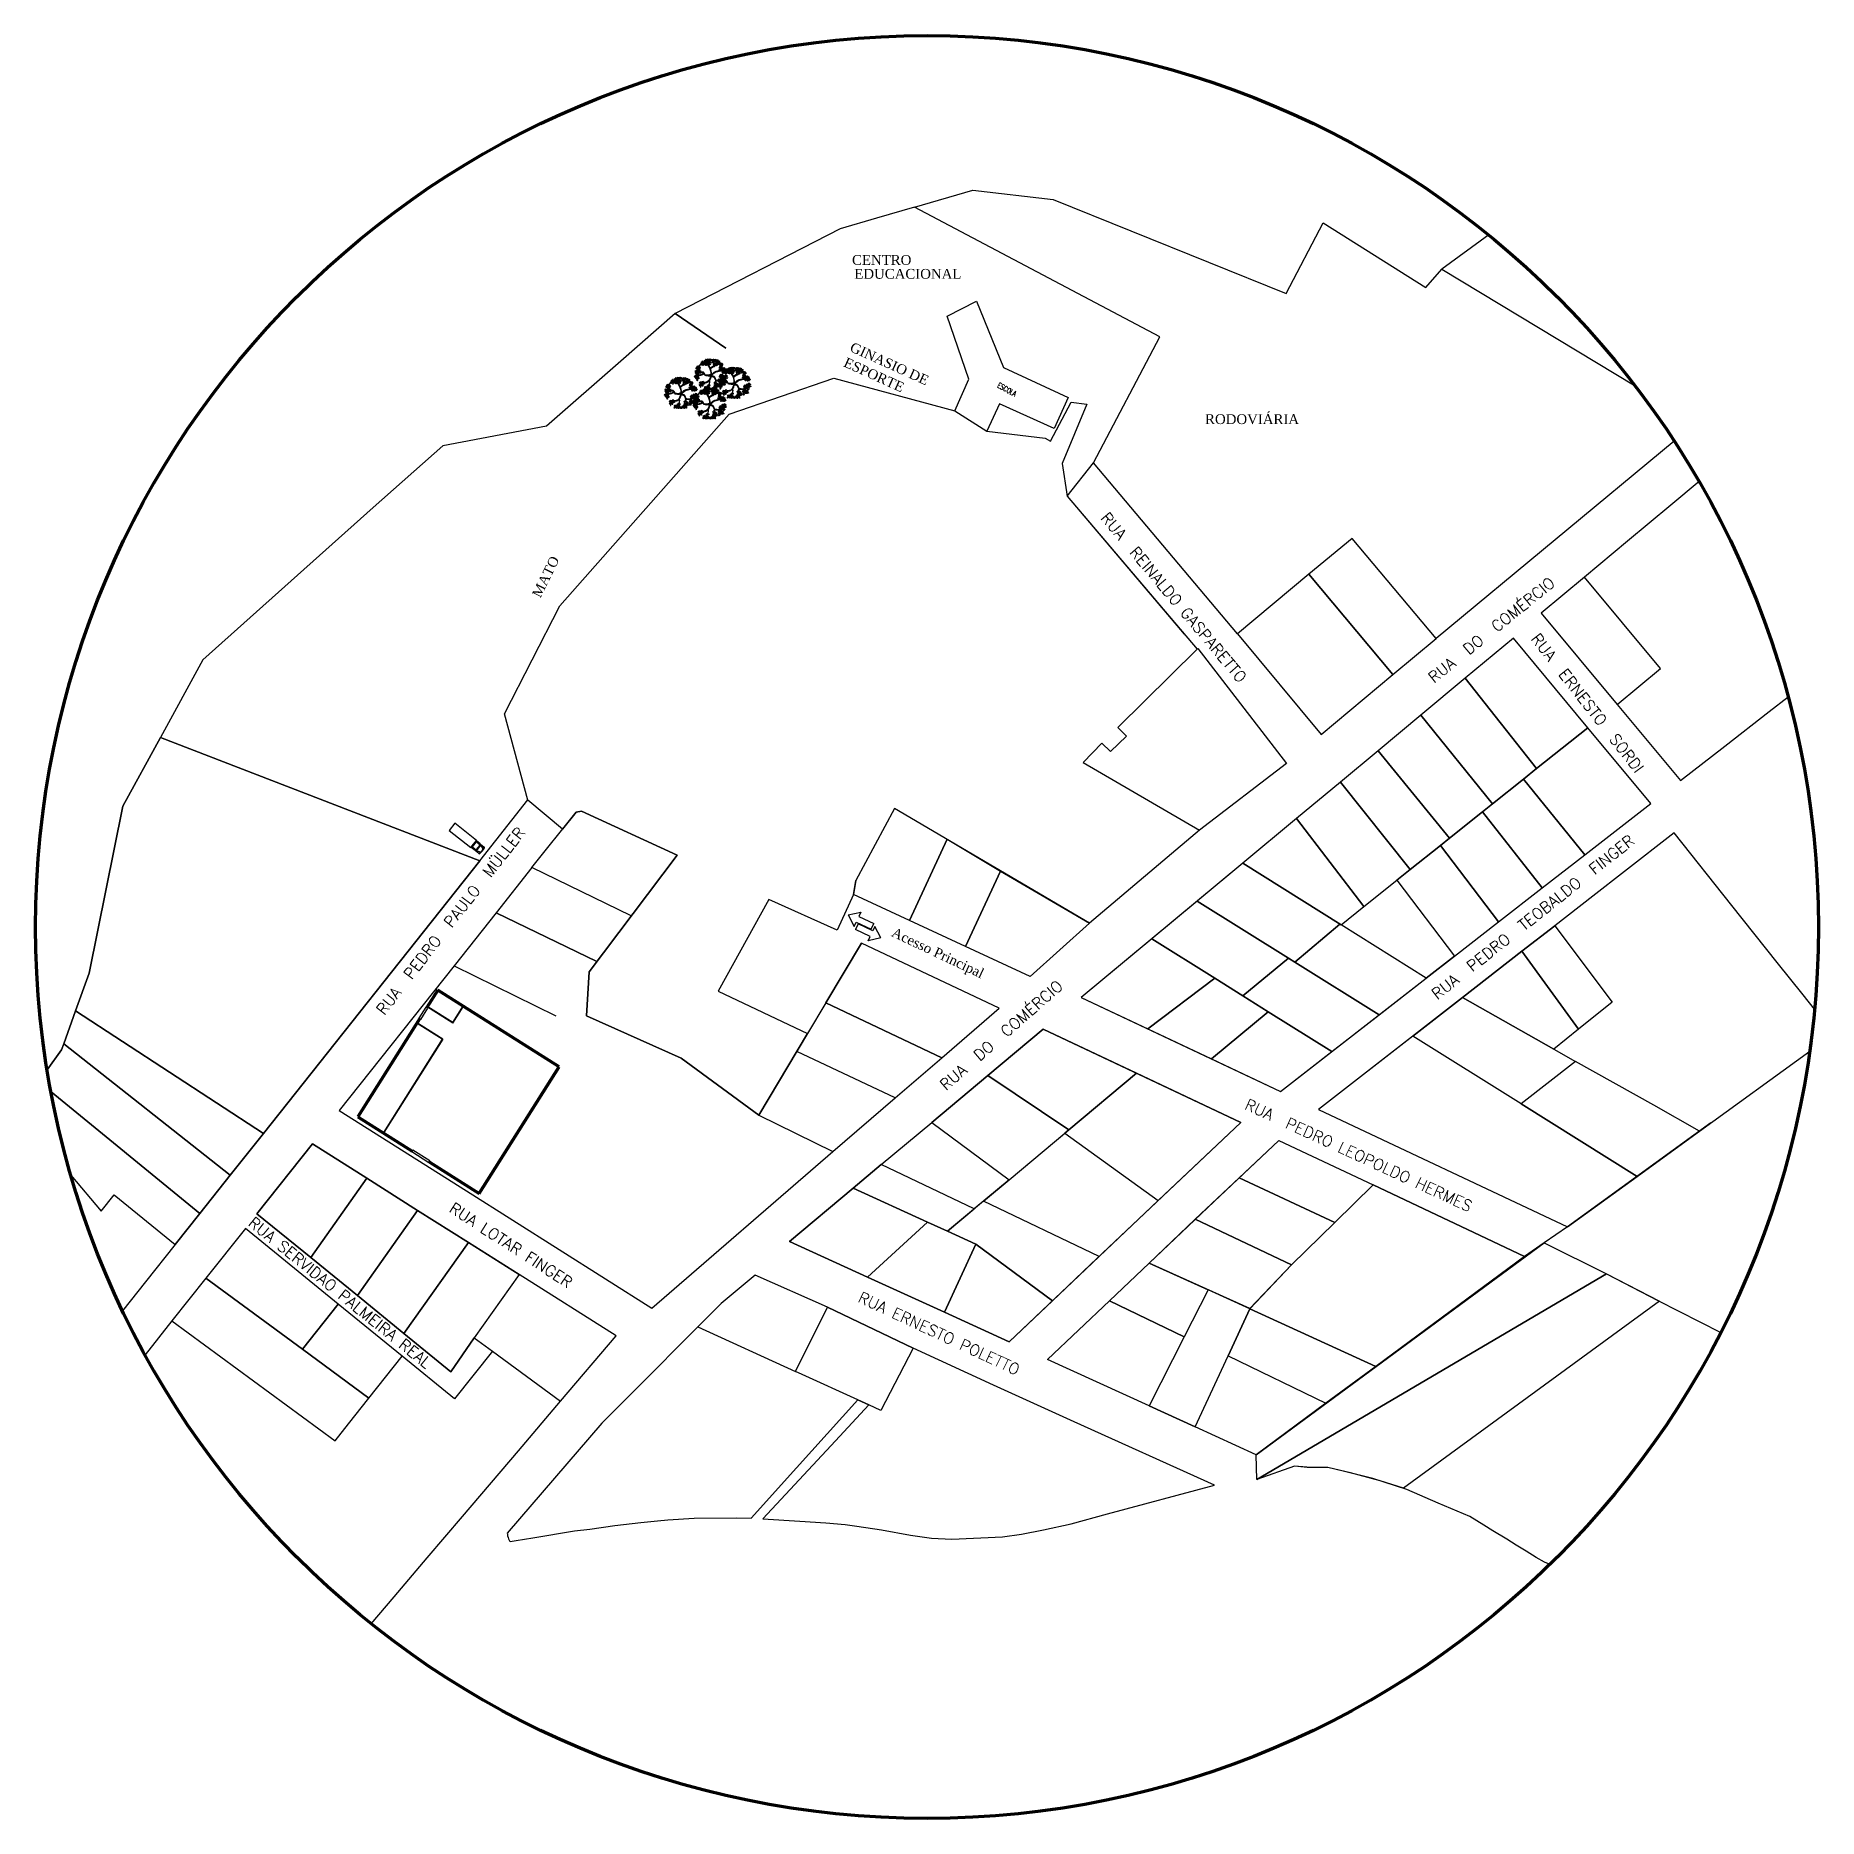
# Model space of a CAD drawing. Header units: metres. Extents: x 2113 to 5678, y -2764 to 956.
# Drawn here: x 5117.8 to 5593.8, y -1769.8 to -1293.9 of the extents above; entities that cross this region are included whole.
import ezdxf
from ezdxf.enums import TextEntityAlignment as Align

# ---------------------------------------------------------------- set-up
doc = ezdxf.new("R2010")
doc.units = ezdxf.units.M
doc.header["$MEASUREMENT"] = 0
doc.linetypes.add('CONTINUO', pattern=[0])
for name, color, linetype in [('ATUALIZADO', 4, 'Continuous'), ('CADASTRO', 114, 'CONTINUO'), ('Layout', 3, 'Continuous'), ('Layout-int', 7, 'Continuous'), ('PAREDE', 7, 'Continuous'), ('TELHADO', 6, 'Continuous'), ('TextoÁreas', 7, 'Continuous'), ('TXT_LOGRADOUROS_2000', 7, 'Continuous'), ('TXT_QUADRAFISCAL_5000', 7, 'Continuous')]:
    doc.layers.add(name, color=color, linetype=linetype)
doc.styles.add('ROMANS', font='romans.shx')
doc.styles.add('SIMPLEX', font='simplex', dxfattribs={"height": 0.2})
doc.styles.add('TimesNewRoman', font='times.ttf')

msp = doc.modelspace()

# ---------------------------------------------------------------- texts
at = {"layer": 'CADASTRO', "color": 0, "style": 'SIMPLEX', "width": 0.705687}
msp.add_text('ESCOLA', height=1.4126, rotation=331.50997, dxfattribs=at).set_placement((5374.423, -1387.686), (5379.221, -1390.29), align=Align.FIT)
at = {"layer": 'PAREDE', "style": 'ROMANS'}
for s, rotation, p in [('RUA  REINALDO GASPARETTO', 310, (5401.976, -1422.733)), ('RUA  REINALDO GASPARETTO', 310, (5401.976, -1422.733)), ('RUA  DO  COMÉRCIO', 41.28067, (5360.871, -1575.698)), ('RUA  DO  COMÉRCIO', 41.28067, (5360.871, -1575.698))]:
    msp.add_text(s, height=3, rotation=rotation, dxfattribs=at).set_placement(p)
at = {"layer": 'TextoÁreas', "style": 'TimesNewRoman'}
for s, height, p in [('CENTRO', 2.6219, (5335.785, -1355.089)), ('EDUCACIONAL', 2.62191, (5336.391, -1358.798)), ('RODOVIÁRIA', 2.6219, (5430.039, -1397.588))]:
    msp.add_text(s, height=height, dxfattribs=at).set_placement(p)
for s, height, rotation, p in [('ESPORTE', 2.6219, 335.67134, (5333.297, -1382.097)), ('GINASIO DE', 2.6219, 335.67134, (5334.965, -1378.018)), ('MATO', 2.6219, 63.8025, (5252.586, -1444.161)), ('Acesso Principal', 2.62191, 334.72316, (5346.059, -1534.215))]:
    msp.add_text(s, height=height, rotation=rotation, dxfattribs=at).set_placement(p)
at = {"layer": 'TXT_LOGRADOUROS_2000', "style": 'ROMANS'}
for s, rotation, p in [('RUA  DO  COMÉRCIO', 39, (5491.162, -1466.91)), ('RUA  DO  COMÉRCIO', 39, (5491.162, -1466.91)), ('RUA  ERNESTO  SORDI', 308, (5516.854, -1454.978)), ('RUA  ERNESTO  SORDI', 308, (5516.854, -1454.978)), ('RUA  PEDRO  PAULO  MÜLLER', 52.30053, (5210.916, -1555.6)), ('RUA  PEDRO  TEOBALDO  FINGER', 38.46248, (5492.042, -1551.416)), ('RUA  PEDRO  TEOBALDO  FINGER', 38.46248, (5492.042, -1551.416)), ('RUA  PEDRO LEOPOLDO HERMES', 335.29049, (5440.321, -1580.321)), ('RUA  PEDRO LEOPOLDO HERMES', 335.29049, (5440.321, -1580.321)), ('RUA LOTAR FINGER', 327.07297, (5227.959, -1607.714)), ('RUA LOTAR FINGER', 327.07297, (5227.959, -1607.714)), ('RUA SERVIDAO PALMEIRA REAL', 321, (5174.321, -1611.321)), ('RUA SERVIDAO PALMEIRA REAL', 321, (5174.321, -1611.321)), (' RUA ERNESTO POLETTO', 335, (5335.259, -1630.933)), (' RUA ERNESTO POLETTO', 335, (5335.259, -1630.933))]:
    msp.add_text(s, height=3, rotation=rotation, dxfattribs=at).set_placement(p)

# ---------------------------------------------------------------- blocks, each defined once
blk = doc.blocks.new('Setaxr01')
for p, q in [((925, 175), (0, 175)), ((0, 175), (0, -175)), ((1500, 0), (925, 450)), ((925, 450), (925, 175)), ((1500, 0), (925, -450)), ((925, -175), (0, -175)), ((925, -450), (925, -175))]:
    blk.add_line(p, q)
blk = doc.blocks.new('CaminhaoBau_t')
for p, q in [((-2997, 1220), (-10363, 1220)), ((-10363, 1220), (-10363, -1218)), ((-2997, -1218), (-2997, 1220)), ((-2946, 914), (-2946, -914)), ((-2896, 1119), (-2896, 1017)), ((-1600, 1119), (-2896, 1119)), ((-2868, 889), (-2868, -876)), ((-1547, 1016), (-2845, 1016)), ((-2822, 821), (-2822, -808)), ((-2753, 958), (-2799, 958)), ((-2753, 866), (-2776, 866)), ((-2753, 958), (-2753, 866)), ((-1880, 965), (-2616, 965)), ((-2616, 864), (-2616, 965)), ((-1880, 864), (-2616, 864)), ((-1880, 864), (-1880, 965)), ((-1617, 1063), (-1829, 1016)), ((-1829, 864), (-1829, 965)), ((-1533, 965), (-1829, 965)), ((-1702, 864), (-1829, 864)), ((-1702, 864), (-1528, 941)), ((-1626, 864), (-1468, 931)), ((-1600, 1068), (-1600, 1119)), ((-1473, 1067), (-1583, 1067)), ((-1524, 1067), (-381, 1067)), ((-1524, 762), (-1524, -762)), ((-1270, 0), (-1524, 0)), ((-229, 559), (-1503, 1006)), ((-1428, 931), (-1301, 877)), ((-1270, -830), (-1270, 830)), ((-381, 1118), (-282, 1118)), ((-381, 1067), (-381, 1118)), ((-229, 559), (-229, 914)), ((-127, 406), (-229, 559)), ((-127, 406), (-127, -406)), ((-10363, -1218), (-2997, -1218)), ((-2896, -1116), (-2896, -1015)), ((-1600, -1116), (-2896, -1116)), ((-1547, -1016), (-2845, -1016)), ((-2753, -945), (-2799, -945)), ((-2753, -853), (-2776, -853)), ((-2753, -945), (-2753, -853)), ((-1880, -864), (-2616, -864)), ((-2616, -864), (-2616, -965)), ((-1880, -965), (-2616, -965)), ((-1880, -864), (-1880, -965)), ((-1829, -864), (-1829, -965)), ((-1702, -864), (-1829, -864)), ((-1533, -965), (-1829, -965)), ((-1617, -1063), (-1829, -1016)), ((-1702, -864), (-1528, -941)), ((-1626, -864), (-1468, -931)), ((-1600, -1066), (-1600, -1116)), ((-1473, -1067), (-1583, -1067)), ((-1524, -1067), (-381, -1067)), ((-229, -559), (-1503, -1006)), ((-1428, -931), (-1301, -877)), ((-381, -1067), (-381, -1118)), ((-381, -1118), (-282, -1118)), ((-127, -406), (-229, -559)), ((-229, -559), (-229, -914))]:
    blk.add_line(p, q)
for centre, radius, start, end in [((-2845, 914), 102, 90, 180), ((-2799, 889), 68.6, 90, 180), ((-2776, 821), 45.7, 90, 180), ((-1626, 762), 102, 0, 90), ((-1583, 914), 152, 90, 102.52881), ((-1547, 914), 102, 64.65382, 90), ((-1533, 952), 12.7, 293.96249, 90), ((-1448, 885), 50.8, 66.80141, 113.19859), ((-1321, 830), 50.8, 0, 66.80141), ((-381, 914), 152, 0, 90), ((-282, 914), 203, 9.89468, 90), ((-282, 914), 102, 9.89468, 80.89521), ((-5524, 0), 5423, 350.00897, 9.99103), ((-5524, 0), 5524, 350.10532, 9.89468), ((-2845, -914), 102, 180, 270), ((-2799, -876), 68.6, 180, 270), ((-2776, -808), 45.7, 180, 270), ((-1626, -762), 102, 270, 0), ((-1583, -914), 152, 257.47119, 270), ((-1547, -914), 102, 270, 295.34618), ((-1533, -952), 12.7, 270, 66.03751), ((-1448, -885), 50.8, 246.80141, 293.19859), ((-1321, -830), 50.8, 293.19859, 0), ((-381, -914), 152, 270, 0), ((-282, -914), 203, 270, 350.10532), ((-282, -914), 102, 279.10479, 350.10532)]:
    blk.add_arc(centre, radius, start, end)
blk = doc.blocks.new('Arb009')
at = {"layer": 'Layout-int'}
h = blk.add_hatch(dxfattribs=at)
h.set_pattern_fill('_USER', color=0, scale=3.5, style=0, pattern_type=0)
h.set_pattern_definition([(0, (-461.5944, -432.1095), (0, 3.5), [])])
h.paths.add_polyline_path([(-177, 393), (-242, 396), (-266, 420), (-239, 390), (-177, 387), (-132, 381), (-111, 336), (-52, 247), (-16, 126), (-14, 37), (-94, 13), (-195, 28), (-218, 75), (-251, 114), (-384, 129), (-423, 221), (-393, 132), (-456, 129), (-393, 120), (-462, 81), (-379, 117), (-313, 108), (-260, 99), (-227, 72), (-310, 34), (-459, -14), (-313, 25), (-227, 58), (-198, 13), (-94, -2), (-49, 1), (-31, 7), (-22, 1), (-19, -8), (-22, -26), (-49, -103), (-73, -147), (-117, -189), (-156, -201), (-227, -215), (-281, -230), (-337, -293), (-281, -242), (-227, -221), (-156, -215), (-114, -201), (-82, -174), (-61, -180), (-55, -195), (-64, -260), (-70, -296), (-85, -325), (-114, -355), (-162, -370), (-192, -388), (-162, -373), (-114, -364), (-85, -340), (-91, -423), (-76, -325), (-64, -305), (-52, -266), (-55, -236), (-49, -210), (-49, -180), (-49, -156), (-40, -135), (-22, -97), (-14, -70), (-5, -34), (7, -20), (34, -23), (70, -34), (93, -49), (123, -121), (144, -147), (111, -210), (153, -251), (173, -281), (165, -328), (141, -352), (105, -373), (93, -417), (96, -432), (99, -414), (108, -376), (144, -355), (170, -331), (179, -284), (173, -251), (159, -242), (129, -218), (153, -162), (224, -165), (289, -174), (346, -204), (393, -248), (354, -198), (301, -168), (316, -121), (363, -112), (435, -165), (372, -112), (402, -94), (432, -88), (467, -82), (423, -85), (378, -94), (348, -106), (304, -106), (286, -165), (215, -156), (159, -141), (132, -97), (111, -46), (93, -23), (43, -8), (13, 4), (37, 34), (93, 87), (147, 126), (209, 138), (289, 161), (348, 152), (437, 149), (467, 155), (435, 155), (340, 161), (301, 170), (301, 209), (307, 253), (325, 304), (334, 348), (340, 369), (319, 304), (295, 247), (286, 191), (283, 173), (236, 152), (197, 147), (144, 135), (78, 102), (28, 52), (10, 58), (7, 105), (-5, 149), (-16, 200), (-8, 233), (10, 253), (52, 283), (99, 292), (144, 333), (188, 384), (206, 470), (173, 387), (135, 336), (96, 304), (78, 313), (70, 399), (70, 461), (67, 500), (58, 425), (61, 381), (70, 313), (67, 298), (40, 292), (16, 268), (-14, 247), (-31, 250), (-61, 304), (-55, 345), (-40, 381), (-34, 425), (-40, 473), (-58, 503), (-43, 464), (-43, 408), (-52, 381), (-61, 348), (-73, 328), (-91, 331), (-114, 372), (-132, 411), (-168, 467), (-135, 390)])
for points in [[(-533, -17), (-521, 1), (-521, -17), (-515, -32), (-521, -32), (-533, -29)], [(-512, 96), (-506, 105), (-500, 96), (-497, 84), (-503, 84), (-512, 87)], [(-506, 158), (-500, 167), (-494, 158), (-491, 147), (-497, 147), (-506, 149)], [(-503, 123), (-497, 132), (-491, 123), (-488, 111), (-494, 111), (-503, 114)], [(-497, 7), (-491, 16), (-485, 7), (-482, -5), (-488, -5), (-497, -2)], [(-491, 46), (-485, 49), (-482, 60), (-485, 69), (-488, 75), (-491, 66), (-494, 60)], [(-485, 224), (-479, 227), (-476, 239), (-479, 247), (-482, 253), (-485, 244), (-488, 239)], [(-479, 152), (-473, 161), (-468, 152), (-465, 141), (-470, 141), (-479, 144)], [(-473, 75), (-468, 78), (-465, 90), (-468, 99), (-470, 105), (-473, 96), (-476, 90)], [(-473, 123), (-468, 132), (-462, 123), (-459, 111), (-465, 111), (-473, 114)], [(-470, 244), (-465, 253), (-459, 244), (-456, 233), (-462, 233), (-470, 236)], [(-470, 66), (-465, 75), (-459, 66), (-456, 55), (-462, 55), (-470, 58)], [(-468, -20), (-462, -17), (-459, -5), (-462, 4), (-465, 10), (-468, 1), (-470, -5)], [(-177, 393), (-242, 396), (-266, 420), (-239, 390), (-177, 387), (-132, 381), (-111, 336), (-52, 247), (-16, 126), (-14, 37), (-94, 13), (-195, 28), (-218, 75), (-251, 114), (-384, 129), (-423, 221), (-393, 132), (-456, 129), (-393, 120), (-462, 81), (-379, 117), (-313, 108), (-260, 99), (-227, 72), (-310, 34), (-459, -14), (-313, 25), (-227, 58), (-198, 13), (-94, -2), (-49, 1), (-31, 7), (-22, 1), (-19, -8), (-22, -26), (-49, -103), (-73, -147), (-117, -189), (-156, -201), (-227, -215), (-281, -230), (-337, -293), (-281, -242), (-227, -221), (-156, -215), (-114, -201), (-82, -174), (-61, -180), (-55, -195), (-64, -260), (-70, -296), (-85, -325), (-114, -355), (-162, -370), (-192, -388), (-162, -373), (-114, -364), (-85, -340), (-91, -423), (-76, -325), (-64, -305), (-52, -266), (-55, -236), (-49, -210), (-49, -180), (-49, -156), (-40, -135), (-22, -97), (-14, -70), (-5, -34), (7, -20), (34, -23), (70, -34), (93, -49), (123, -121), (144, -147), (111, -210), (153, -251), (173, -281), (165, -328), (141, -352), (105, -373), (93, -417), (96, -432), (99, -414), (108, -376), (144, -355), (170, -331), (179, -284), (173, -251), (159, -242), (129, -218), (153, -162), (224, -165), (289, -174), (346, -204), (393, -248), (354, -198), (301, -168), (316, -121), (363, -112), (435, -165), (372, -112), (402, -94), (432, -88), (467, -82), (423, -85), (378, -94), (348, -106), (304, -106), (286, -165), (215, -156), (159, -141), (132, -97), (111, -46), (93, -23), (43, -8), (13, 4), (37, 34), (93, 87), (147, 126), (209, 138), (289, 161), (348, 152), (437, 149), (467, 155), (435, 155), (340, 161), (301, 170), (301, 209), (307, 253), (325, 304), (334, 348), (340, 369), (319, 304), (295, 247), (286, 191), (283, 173), (236, 152), (197, 147), (144, 135), (78, 102), (28, 52), (10, 58), (7, 105), (-5, 149), (-16, 200), (-8, 233), (10, 253), (52, 283), (99, 292), (144, 333), (188, 384), (206, 470), (173, 387), (135, 336), (96, 304), (78, 313), (70, 399), (70, 461), (67, 500), (58, 425), (61, 381), (70, 313), (67, 298), (40, 292), (16, 268), (-14, 247), (-31, 250), (-61, 304), (-55, 345), (-40, 381), (-34, 425), (-40, 473), (-58, 503), (-43, 464), (-43, 408), (-52, 381), (-61, 348), (-73, 328), (-91, 331), (-114, 372), (-132, 411), (-168, 467), (-135, 390)], [(-462, 221), (-456, 230), (-450, 221), (-447, 209), (-453, 209), (-462, 212)], [(-459, 274), (-453, 283), (-447, 274), (-444, 262), (-450, 262), (-459, 265)], [(-459, 31), (-453, 40), (-447, 31), (-444, 19), (-450, 19), (-459, 22)], [(-450, 179), (-444, 182), (-441, 194), (-444, 203), (-447, 209), (-450, 200), (-453, 194)], [(-444, 304), (-438, 313), (-432, 304), (-429, 292), (-435, 292), (-444, 295)], [(-441, 55), (-435, 58), (-432, 69), (-435, 78), (-438, 84), (-441, 75), (-444, 69)], [(-438, 236), (-432, 239), (-429, 250), (-432, 259), (-435, 265), (-438, 256), (-441, 250)], [(-435, 144), (-429, 147), (-426, 158), (-429, 167), (-432, 173), (-435, 164), (-438, 158)], [(-438, 19), (-432, 28), (-426, 19), (-423, 7), (-429, 7), (-438, 10)], [(-429, 233), (-423, 241), (-417, 233), (-414, 221), (-420, 221), (-429, 224)], [(-423, 277), (-417, 286), (-411, 277), (-408, 265), (-414, 265), (-423, 268)], [(-423, 55), (-411, 72), (-411, 55), (-405, 40), (-411, 40), (-423, 43)], [(-408, 310), (-402, 319), (-396, 310), (-393, 298), (-399, 298), (-408, 301)], [(-402, 233), (-396, 236), (-393, 247), (-396, 256), (-399, 262), (-402, 253), (-405, 247)], [(-396, 66), (-390, 69), (-387, 81), (-390, 90), (-393, 96), (-396, 87), (-399, 81)], [(-396, 10), (-390, 13), (-387, 25), (-390, 34), (-393, 40), (-396, 31), (-399, 25)], [(-390, 188), (-384, 191), (-381, 203), (-384, 212), (-387, 218), (-390, 209), (-393, 203)], [(-384, 283), (-379, 292), (-373, 283), (-370, 271), (-376, 271), (-384, 274)], [(-384, 170), (-379, 179), (-373, 170), (-370, 158), (-376, 158), (-384, 161)], [(-379, 244), (-373, 253), (-367, 244), (-364, 233), (-370, 233), (-379, 236)], [(-376, 328), (-370, 336), (-364, 328), (-361, 316), (-367, 316), (-376, 319)], [(-373, 209), (-367, 218), (-361, 209), (-358, 197), (-364, 197), (-373, 200)], [(-361, 262), (-349, 280), (-349, 262), (-343, 247), (-349, 247), (-361, 250)], [(-352, 363), (-346, 372), (-340, 363), (-337, 351), (-343, 351), (-352, 354)], [(-352, 152), (-340, 170), (-340, 152), (-334, 138), (-340, 138), (-352, 141)], [(-349, 75), (-343, 78), (-340, 90), (-343, 99), (-346, 105), (-349, 96), (-352, 90)], [(-325, 393), (-319, 402), (-313, 393), (-310, 381), (-316, 381), (-325, 384)], [(-316, 411), (-310, 414), (-307, 425), (-310, 434), (-313, 440), (-316, 431), (-319, 425)], [(-310, 348), (-304, 357), (-298, 348), (-295, 336), (-301, 336), (-310, 339)], [(-289, 375), (-284, 378), (-281, 390), (-284, 399), (-287, 405), (-289, 396), (-292, 390)], [(-284, 440), (-278, 443), (-275, 455), (-278, 464), (-281, 470), (-284, 461), (-287, 455)], [(-287, 360), (-281, 369), (-275, 360), (-272, 348), (-278, 348), (-287, 351)], [(-284, 422), (-278, 431), (-272, 422), (-269, 411), (-275, 411), (-284, 414)], [(-278, 399), (-272, 408), (-266, 399), (-263, 387), (-269, 387), (-278, 390)], [(-272, 333), (-266, 342), (-260, 333), (-257, 322), (-263, 322), (-272, 325)], [(-263, 420), (-257, 422), (-254, 434), (-257, 443), (-260, 449), (-263, 440), (-266, 434)], [(-257, 357), (-251, 360), (-248, 372), (-251, 381), (-254, 387), (-257, 378), (-260, 372)], [(-239, 381), (-233, 390), (-227, 381), (-224, 369), (-230, 369), (-239, 372)], [(-230, 405), (-224, 408), (-221, 420), (-224, 428), (-227, 434), (-230, 425), (-233, 420)], [(-227, 461), (-221, 470), (-215, 461), (-212, 449), (-218, 449), (-227, 452)], [(-227, 357), (-221, 366), (-215, 357), (-212, 345), (-218, 345), (-227, 348)], [(-215, 485), (-209, 494), (-203, 485), (-200, 473), (-206, 473), (-215, 476)], [(-212, 375), (-206, 384), (-200, 375), (-198, 363), (-203, 363), (-212, 366)], [(-200, 414), (-195, 422), (-189, 414), (-186, 402), (-192, 402), (-200, 405)], [(-195, 449), (-183, 467), (-183, 449), (-177, 434), (-183, 434), (-195, 437)], [(-192, 336), (-186, 339), (-183, 351), (-186, 360), (-189, 366), (-192, 357), (-195, 351)], [(-186, 482), (-180, 491), (-174, 482), (-171, 470), (-177, 470), (-186, 473)], [(-180, 491), (-174, 494), (-171, 506), (-174, 514), (-177, 520), (-180, 512), (-183, 506)], [(-171, 414), (-165, 422), (-159, 414), (-156, 402), (-162, 402), (-171, 405)], [(-162, 497), (-156, 506), (-150, 497), (-147, 485), (-153, 485), (-162, 488)], [(-162, 366), (-156, 375), (-150, 366), (-147, 354), (-153, 354), (-162, 357)], [(-162, 336), (-156, 345), (-150, 336), (-147, 325), (-153, 325), (-162, 328)], [(-147, 464), (-141, 473), (-135, 464), (-132, 452), (-138, 452), (-147, 455)], [(-144, 523), (-138, 532), (-132, 523), (-129, 512), (-135, 512), (-144, 514)], [(-129, 422), (-123, 431), (-117, 422), (-114, 411), (-120, 411), (-129, 414)], [(-117, 506), (-111, 514), (-106, 506), (-103, 494), (-108, 494), (-117, 497)], [(-108, 452), (-103, 455), (-100, 467), (-103, 476), (-106, 482), (-108, 473), (-111, 467)], [(-108, 390), (-97, 408), (-97, 390), (-91, 375), (-97, 375), (-108, 378)], [(-106, 529), (-100, 538), (-94, 529), (-91, 517), (-97, 517), (-106, 520)], [(-106, 440), (-100, 449), (-94, 440), (-91, 428), (-97, 428), (-106, 431)], [(-100, 497), (-94, 506), (-88, 497), (-85, 485), (-91, 485), (-100, 488)], [(-82, 369), (-76, 372), (-73, 384), (-76, 393), (-79, 399), (-82, 390), (-85, 384)], [(-76, 479), (-70, 488), (-64, 479), (-61, 467), (-67, 467), (-76, 470)], [(-73, 402), (-67, 405), (-64, 417), (-67, 425), (-70, 431), (-73, 422), (-76, 417)], [(-67, 512), (-61, 514), (-58, 526), (-61, 535), (-64, 541), (-67, 532), (-70, 526)], [(-70, 449), (-64, 458), (-58, 449), (-55, 437), (-61, 437), (-70, 440)], [(-49, 520), (-43, 529), (-37, 520), (-34, 509), (-40, 509), (-49, 512)], [(-46, 497), (-40, 506), (-34, 497), (-31, 485), (-37, 485), (-46, 488)], [(-28, 345), (-22, 348), (-19, 360), (-22, 369), (-25, 375), (-28, 366), (-31, 360)], [(-28, 532), (-22, 541), (-16, 532), (-14, 520), (-19, 520), (-28, 523)], [(-16, 461), (-11, 464), (-8, 476), (-11, 485), (-14, 491), (-16, 482), (-19, 476)], [(-8, 402), (-2, 405), (1, 417), (-2, 425), (-5, 431), (-8, 422), (-11, 417)], [(-2, 517), (4, 526), (10, 517), (13, 506), (7, 506), (-2, 509)], [(7, 482), (13, 491), (19, 482), (22, 470), (16, 470), (7, 473)], [(25, 431), (31, 440), (37, 431), (40, 420), (34, 420), (25, 422)], [(34, 470), (40, 479), (46, 470), (49, 458), (43, 458), (34, 461)], [(43, 485), (49, 488), (52, 500), (49, 509), (46, 514), (43, 506), (40, 500)], [(64, 523), (70, 532), (75, 523), (78, 512), (73, 512), (64, 514)], [(75, 390), (81, 399), (87, 390), (90, 378), (84, 378), (75, 381)], [(81, 479), (87, 488), (93, 479), (96, 467), (90, 467), (81, 470)], [(84, 446), (90, 455), (96, 446), (99, 434), (93, 434), (84, 437)], [(90, 491), (96, 494), (99, 506), (96, 514), (93, 520), (90, 512), (87, 506)], [(99, 408), (111, 425), (111, 408), (117, 393), (111, 393), (99, 396)], [(102, 369), (108, 378), (114, 369), (117, 357), (111, 357), (102, 360)], [(114, 482), (120, 491), (126, 482), (129, 470), (123, 470), (114, 473)], [(123, 517), (129, 526), (135, 517), (138, 506), (132, 506), (123, 509)], [(126, 360), (132, 369), (138, 360), (141, 348), (135, 348), (126, 351)], [(141, 449), (147, 458), (153, 449), (156, 437), (150, 437), (141, 440)], [(141, 393), (147, 402), (153, 393), (156, 381), (150, 381), (141, 384)], [(144, 497), (150, 506), (156, 497), (159, 485), (153, 485), (144, 488)], [(144, 473), (150, 482), (156, 473), (159, 461), (153, 461), (144, 464)], [(153, 325), (159, 333), (165, 325), (167, 313), (162, 313), (153, 316)], [(162, 402), (167, 405), (170, 417), (167, 425), (165, 431), (162, 422), (159, 417)], [(176, 458), (182, 461), (185, 473), (182, 482), (179, 488), (176, 479), (173, 473)], [(173, 345), (179, 354), (185, 345), (188, 333), (182, 333), (173, 336)], [(179, 503), (185, 512), (191, 503), (194, 491), (188, 491), (179, 494)], [(200, 342), (206, 345), (209, 357), (206, 366), (203, 372), (200, 363), (197, 357)], [(212, 408), (218, 411), (221, 422), (218, 431), (215, 437), (212, 428), (209, 422)], [(218, 473), (224, 476), (227, 488), (224, 497), (221, 503), (218, 494), (215, 488)], [(218, 384), (224, 393), (230, 384), (233, 372), (227, 372), (218, 375)], [(221, 449), (227, 458), (233, 449), (236, 437), (230, 437), (221, 440)], [(230, 363), (236, 372), (242, 363), (245, 351), (239, 351), (230, 354)], [(251, 408), (256, 417), (262, 408), (265, 396), (259, 396), (251, 399)], [(254, 372), (265, 390), (265, 372), (271, 357), (265, 357), (254, 360)], [(254, 209), (265, 227), (265, 209), (271, 194), (265, 194), (254, 197)], [(256, 467), (262, 476), (268, 467), (271, 455), (265, 455), (256, 458)], [(256, 437), (262, 446), (268, 437), (271, 425), (265, 425), (256, 428)], [(268, 268), (280, 286), (280, 268), (286, 253), (280, 253), (268, 256)], [(274, 313), (286, 331), (286, 313), (292, 298), (286, 298), (274, 301)], [(283, 357), (295, 375), (295, 357), (301, 342), (295, 342), (283, 345)], [(289, 399), (295, 408), (301, 399), (304, 387), (298, 387), (289, 390)], [(301, 295), (307, 298), (310, 310), (307, 319), (304, 325), (301, 316), (298, 310)], [(313, 342), (319, 345), (322, 357), (319, 366), (316, 372), (313, 363), (310, 357)], [(313, 224), (319, 233), (325, 224), (328, 212), (322, 212), (313, 215)], [(322, 244), (328, 247), (331, 259), (328, 268), (325, 274), (322, 265), (319, 259)], [(328, 191), (340, 209), (340, 191), (346, 176), (340, 176), (328, 179)], [(334, 369), (340, 372), (343, 384), (340, 393), (337, 399), (334, 390), (331, 384)], [(340, 313), (346, 316), (348, 328), (346, 336), (343, 342), (340, 333), (337, 328)], [(343, 265), (348, 268), (351, 280), (348, 289), (346, 295), (343, 286), (340, 280)], [(343, 227), (354, 244), (354, 227), (360, 212), (354, 212), (343, 215)], [(343, 114), (354, 132), (354, 114), (360, 99), (354, 99), (343, 102)], [(357, 351), (363, 354), (366, 366), (363, 375), (360, 381), (357, 372), (354, 366)], [(363, 331), (369, 333), (372, 345), (369, 354), (366, 360), (363, 351), (360, 345)], [(363, 250), (369, 259), (375, 250), (378, 239), (372, 239), (363, 241)], [(366, 188), (372, 191), (375, 203), (372, 212), (369, 218), (366, 209), (363, 203)], [(363, 129), (375, 147), (375, 129), (381, 114), (375, 114), (363, 117)], [(372, 179), (378, 188), (384, 179), (387, 167), (381, 167), (372, 170)], [(384, 141), (390, 149), (396, 141), (399, 129), (393, 129), (384, 132)], [(393, 241), (399, 250), (405, 241), (408, 230), (402, 230), (393, 233)], [(396, 179), (402, 182), (405, 194), (402, 203), (399, 209), (396, 200), (393, 194)], [(393, 1), (399, 10), (405, 1), (408, -11), (402, -11), (393, -8)], [(396, 215), (402, 224), (408, 215), (411, 203), (405, 203), (396, 206)], [(405, 176), (411, 185), (417, 176), (420, 164), (414, 164), (405, 167)], [(408, 114), (414, 117), (417, 129), (414, 138), (411, 144), (408, 135), (405, 129)], [(411, 253), (417, 262), (423, 253), (426, 241), (420, 241), (411, 244)], [(411, 108), (417, 117), (423, 108), (426, 96), (420, 96), (411, 99)], [(420, -5), (426, 4), (432, -5), (435, -17), (429, -17), (420, -14)], [(426, 167), (432, 170), (435, 182), (432, 191), (429, 197), (426, 188), (423, 182)], [(426, 224), (432, 233), (437, 224), (440, 212), (435, 212), (426, 215)], [(435, 105), (440, 108), (443, 120), (440, 129), (437, 135), (435, 126), (432, 120)], [(437, 203), (443, 212), (449, 203), (452, 191), (446, 191), (437, 194)], [(446, 1), (452, 10), (458, 1), (461, -11), (455, -11), (446, -8)], [(455, 25), (461, 34), (467, 25), (470, 13), (464, 13), (455, 16)], [(461, 218), (467, 227), (473, 218), (476, 206), (470, 206), (461, 209)], [(464, 173), (470, 176), (473, 188), (470, 197), (467, 203), (464, 194), (461, 188)], [(461, 114), (467, 123), (473, 114), (476, 102), (470, 102), (461, 105)], [(467, 120), (473, 123), (476, 135), (473, 144), (470, 149), (467, 141), (464, 135)], [(473, 176), (479, 185), (485, 176), (488, 164), (482, 164), (473, 167)], [(482, 10), (488, 19), (494, 10), (497, -2), (491, -2), (482, 1)], [(494, 144), (500, 152), (506, 144), (509, 132), (503, 132), (494, 135)], [(-506, -32), (-500, -29), (-497, -17), (-500, -8), (-503, -2), (-506, -11), (-509, -17)], [(-509, -55), (-497, -37), (-497, -55), (-491, -70), (-497, -70), (-509, -67)], [(-488, -82), (-476, -64), (-476, -82), (-470, -97), (-476, -97), (-488, -94)], [(-482, -52), (-476, -49), (-473, -37), (-476, -29), (-479, -23), (-482, -32), (-485, -37)], [(-462, -115), (-456, -106), (-450, -115), (-447, -126), (-453, -126), (-462, -124)], [(-453, -58), (-447, -55), (-444, -43), (-447, -34), (-450, -29), (-453, -37), (-456, -43)], [(-453, -85), (-447, -76), (-441, -85), (-438, -97), (-444, -97), (-453, -94)], [(-450, -150), (-444, -141), (-438, -150), (-435, -162), (-441, -162), (-450, -159)], [(-444, -124), (-438, -115), (-432, -124), (-429, -135), (-435, -135), (-444, -132)], [(-441, -23), (-435, -14), (-429, -23), (-426, -34), (-432, -34), (-441, -32)], [(-438, -52), (-432, -43), (-426, -52), (-423, -64), (-429, -64), (-438, -61)], [(-435, -76), (-429, -67), (-423, -76), (-420, -88), (-426, -88), (-435, -85)], [(-417, -43), (-411, -40), (-408, -29), (-411, -20), (-414, -14), (-417, -23), (-420, -29)], [(-411, -61), (-405, -52), (-399, -61), (-396, -73), (-402, -73), (-411, -70)], [(-411, -91), (-405, -82), (-399, -91), (-396, -103), (-402, -103), (-411, -100)], [(-376, -313), (-370, -310), (-367, -299), (-370, -290), (-373, -284), (-376, -293), (-379, -299)], [(-373, -227), (-361, -210), (-361, -227), (-355, -242), (-361, -242), (-373, -239)], [(-361, -278), (-355, -269), (-349, -278), (-346, -290), (-352, -290), (-361, -287)], [(-355, -331), (-349, -328), (-346, -316), (-349, -307), (-352, -302), (-355, -310), (-358, -316)], [(-352, -207), (-340, -189), (-340, -207), (-334, -221), (-340, -221), (-352, -218)], [(-340, -266), (-334, -263), (-331, -251), (-334, -242), (-337, -236), (-340, -245), (-343, -251)], [(-337, -367), (-331, -364), (-328, -352), (-331, -343), (-334, -337), (-337, -346), (-340, -352)], [(-325, -331), (-319, -328), (-316, -316), (-319, -307), (-322, -302), (-325, -310), (-328, -316)], [(-322, -236), (-316, -227), (-310, -236), (-307, -248), (-313, -248), (-322, -245)], [(-304, -215), (-298, -207), (-292, -215), (-289, -227), (-295, -227), (-304, -224)], [(-301, -302), (-295, -299), (-292, -287), (-295, -278), (-298, -272), (-301, -281), (-304, -287)], [(-304, -310), (-298, -302), (-292, -310), (-289, -322), (-295, -322), (-304, -319)], [(-292, -198), (-287, -189), (-281, -198), (-278, -210), (-284, -210), (-292, -207)], [(-284, -254), (-278, -245), (-272, -254), (-269, -266), (-275, -266), (-284, -263)], [(-284, -293), (-272, -275), (-272, -293), (-266, -307), (-272, -307), (-284, -305)], [(-284, -322), (-278, -313), (-272, -322), (-269, -334), (-275, -334), (-284, -331)], [(-269, -183), (-263, -174), (-257, -183), (-254, -195), (-260, -195), (-269, -192)], [(-263, -269), (-257, -260), (-251, -269), (-248, -281), (-254, -281), (-263, -278)], [(-230, -251), (-218, -233), (-218, -251), (-212, -266), (-218, -266), (-230, -263)], [(-221, -423), (-215, -420), (-212, -408), (-215, -399), (-218, -394), (-221, -402), (-224, -408)], [(-221, -435), (-209, -417), (-209, -435), (-203, -450), (-209, -450), (-221, -447)], [(-212, -397), (-206, -394), (-203, -382), (-206, -373), (-209, -367), (-212, -376), (-215, -382)], [(-209, -355), (-203, -346), (-198, -355), (-195, -367), (-200, -367), (-209, -364)], [(-198, -397), (-192, -388), (-186, -397), (-183, -408), (-189, -408), (-198, -405)], [(-198, -423), (-192, -414), (-186, -423), (-183, -435), (-189, -435), (-198, -432)], [(-183, -373), (-177, -370), (-174, -358), (-177, -349), (-180, -343), (-183, -352), (-186, -358)], [(-171, -420), (-165, -417), (-162, -405), (-165, -397), (-168, -391), (-171, -399), (-174, -405)], [(-159, -355), (-153, -346), (-147, -355), (-144, -367), (-150, -367), (-159, -364)], [(-156, -411), (-144, -394), (-144, -411), (-138, -426), (-144, -426), (-156, -423)], [(-150, -441), (-144, -432), (-138, -441), (-135, -453), (-141, -453), (-150, -450)], [(-138, -391), (-132, -382), (-126, -391), (-123, -402), (-129, -402), (-138, -399)], [(-129, -343), (-123, -340), (-120, -328), (-123, -319), (-126, -313), (-129, -322), (-132, -328)], [(-117, -441), (-111, -438), (-108, -426), (-111, -417), (-114, -411), (-117, -420), (-120, -426)], [(-114, -373), (-108, -364), (-103, -373), (-100, -385), (-106, -385), (-114, -382)], [(-97, -293), (-85, -275), (-85, -293), (-79, -307), (-85, -307), (-97, -305)], [(-94, -444), (-88, -435), (-82, -444), (-79, -456), (-85, -456), (-94, -453)], [(-67, -432), (-61, -429), (-58, -417), (-61, -408), (-64, -402), (-67, -411), (-70, -417)], [(-64, -385), (-58, -382), (-55, -370), (-58, -361), (-61, -355), (-64, -364), (-67, -370)], [(-52, -310), (-40, -293), (-40, -310), (-34, -325), (-40, -325), (-52, -322)], [(-52, -382), (-46, -373), (-40, -382), (-37, -394), (-43, -394), (-52, -391)], [(-40, -411), (-34, -402), (-28, -411), (-25, -423), (-31, -423), (-40, -420)], [(-40, -441), (-34, -432), (-28, -441), (-25, -453), (-31, -453), (-40, -450)], [(-11, -411), (-5, -402), (1, -411), (4, -423), (-2, -423), (-11, -420)], [(4, -444), (16, -426), (16, -444), (22, -459), (16, -459), (4, -456)], [(31, -429), (37, -420), (43, -429), (46, -441), (40, -441), (31, -438)], [(34, -385), (40, -376), (46, -385), (49, -397), (43, -397), (34, -394)], [(55, -414), (61, -405), (67, -414), (70, -426), (64, -426), (55, -423)], [(58, -438), (64, -429), (70, -438), (73, -450), (67, -450), (58, -447)], [(67, -388), (73, -379), (78, -388), (81, -399), (75, -399), (67, -397)], [(75, -432), (81, -429), (84, -417), (81, -408), (78, -402), (75, -411), (73, -417)], [(75, -364), (81, -355), (87, -364), (90, -376), (84, -376), (75, -373)], [(81, -358), (87, -355), (90, -343), (87, -334), (84, -328), (81, -337), (78, -343)], [(90, -444), (96, -435), (102, -444), (105, -456), (99, -456), (90, -453)], [(93, -230), (99, -221), (105, -230), (108, -242), (102, -242), (93, -239)], [(99, -307), (105, -299), (111, -307), (114, -319), (108, -319), (99, -316)], [(99, -349), (105, -340), (111, -349), (114, -361), (108, -361), (99, -358)], [(102, -269), (114, -251), (114, -269), (120, -284), (114, -284), (102, -281)], [(102, -420), (108, -411), (114, -420), (117, -432), (111, -432), (102, -429)], [(117, -248), (123, -239), (129, -248), (132, -260), (126, -260), (117, -257)], [(117, -388), (123, -379), (129, -388), (132, -399), (126, -399), (117, -397)], [(123, -349), (129, -346), (132, -334), (129, -325), (126, -319), (123, -328), (120, -334)], [(132, -429), (138, -420), (144, -429), (147, -441), (141, -441), (132, -438)], [(141, -313), (147, -310), (150, -299), (147, -290), (144, -284), (141, -293), (138, -299)], [(144, -215), (150, -207), (156, -215), (159, -227), (153, -227), (144, -224)], [(147, -402), (153, -399), (156, -388), (153, -379), (150, -373), (147, -382), (144, -388)], [(156, -432), (167, -414), (167, -432), (173, -447), (167, -447), (156, -444)], [(167, -399), (173, -397), (176, -385), (173, -376), (170, -370), (167, -379), (165, -385)], [(167, -233), (173, -224), (179, -233), (182, -245), (176, -245), (167, -242)], [(176, -349), (182, -340), (188, -349), (191, -361), (185, -361), (176, -358)], [(188, -340), (194, -337), (197, -325), (194, -316), (191, -310), (188, -319), (185, -325)], [(197, -260), (203, -251), (209, -260), (212, -272), (206, -272), (197, -269)], [(200, -284), (206, -275), (212, -284), (215, -296), (209, -296), (200, -293)], [(206, -355), (212, -346), (218, -355), (221, -367), (215, -367), (206, -364)], [(218, -319), (224, -310), (230, -319), (233, -331), (227, -331), (218, -328)], [(254, -322), (259, -313), (265, -322), (268, -334), (262, -334), (254, -331)], [(265, -233), (271, -224), (277, -233), (280, -245), (274, -245), (265, -242)], [(268, -278), (274, -269), (280, -278), (283, -290), (277, -290), (268, -287)], [(274, -213), (280, -210), (283, -198), (280, -189), (277, -183), (274, -192), (271, -198)], [(274, -346), (280, -337), (286, -346), (289, -358), (283, -358), (274, -355)], [(280, -322), (286, -313), (292, -322), (295, -334), (289, -334), (280, -331)], [(295, -254), (301, -245), (307, -254), (310, -266), (304, -266), (295, -263)], [(298, -79), (310, -61), (310, -79), (316, -94), (310, -94), (298, -91)], [(298, -224), (304, -215), (310, -224), (313, -236), (307, -236), (298, -233)], [(304, -334), (310, -325), (316, -334), (319, -346), (313, -346), (304, -343)], [(307, -293), (313, -284), (319, -293), (322, -305), (316, -305), (307, -302)], [(316, -159), (328, -141), (328, -159), (334, -174), (328, -174), (316, -171)], [(319, -269), (325, -260), (331, -269), (334, -281), (328, -281), (319, -278)], [(322, -40), (334, -23), (334, -40), (340, -55), (334, -55), (322, -52)], [(334, -260), (340, -257), (343, -245), (340, -236), (337, -230), (334, -239), (331, -245)], [(343, -94), (348, -91), (351, -79), (348, -70), (346, -64), (343, -73), (340, -79)], [(340, -290), (346, -281), (351, -290), (354, -302), (348, -302), (340, -299)], [(351, -233), (357, -224), (363, -233), (366, -245), (360, -245), (351, -242)], [(354, -257), (360, -248), (366, -257), (369, -269), (363, -269), (354, -266)], [(363, -58), (369, -49), (375, -58), (378, -70), (372, -70), (363, -67)], [(369, -165), (375, -162), (378, -150), (375, -141), (372, -135), (369, -144), (366, -150)], [(369, -290), (375, -281), (381, -290), (384, -302), (378, -302), (369, -299)], [(381, -26), (387, -17), (393, -26), (396, -37), (390, -37), (381, -34)], [(381, -207), (387, -198), (393, -207), (396, -218), (390, -218), (381, -215)], [(384, -296), (390, -293), (393, -281), (390, -272), (387, -266), (384, -275), (381, -281)], [(396, -70), (402, -67), (405, -55), (402, -46), (399, -40), (396, -49), (393, -55)], [(399, -248), (405, -245), (408, -233), (405, -224), (402, -218), (399, -227), (396, -233)], [(396, -293), (402, -284), (408, -293), (411, -305), (405, -305), (396, -302)], [(411, -138), (417, -135), (420, -124), (417, -115), (414, -109), (411, -118), (408, -124)], [(408, -168), (414, -159), (420, -168), (423, -180), (417, -180), (408, -177)], [(408, -257), (414, -248), (420, -257), (423, -269), (417, -269), (408, -266)], [(414, -73), (420, -64), (426, -73), (429, -85), (423, -85), (414, -82)], [(414, -224), (420, -215), (426, -224), (429, -236), (423, -236), (414, -233)], [(414, -284), (420, -275), (426, -284), (429, -296), (423, -296), (414, -293)], [(417, -46), (423, -37), (429, -46), (432, -58), (426, -58), (417, -55)], [(423, -138), (429, -129), (435, -138), (437, -150), (432, -150), (423, -147)], [(432, -180), (437, -171), (443, -180), (446, -192), (440, -192), (432, -189)], [(435, -281), (440, -272), (446, -281), (449, -293), (443, -293), (435, -290)], [(440, -61), (446, -52), (452, -61), (455, -73), (449, -73), (440, -70)], [(446, -37), (452, -29), (458, -37), (461, -49), (455, -49), (446, -46)], [(458, -121), (464, -118), (467, -106), (464, -97), (461, -91), (458, -100), (455, -106)], [(458, -150), (464, -141), (470, -150), (473, -162), (467, -162), (458, -159)], [(473, -29), (479, -20), (485, -29), (488, -40), (482, -40), (473, -37)], [(482, -88), (488, -85), (491, -73), (488, -64), (485, -58), (482, -67), (479, -73)], [(497, -14), (503, -5), (509, -14), (512, -26), (506, -26), (497, -23)], [(497, -76), (503, -67), (509, -76), (512, -88), (506, -88), (497, -85)], [(509, -70), (515, -61), (521, -70), (524, -82), (518, -82), (509, -79)]]:
    blk.add_lwpolyline(points, close=True)

# ---------------------------------------------------------------- linework, layer by layer
at = {"color": 1, "lineweight": 30, "flags": 128}
msp.add_lwpolyline([(5323.929, -1560.305), (5310.925, -1582.125), (5290.164, -1566.901), (5264.901, -1555.542), (5265.581, -1543.796), (5289.135, -1512.644), (5263.532, -1500.896), (5262.127, -1501.203), (5258.509, -1505.75), (5249.269, -1497.971), (5242.978, -1474.991), (5257.79, -1446.091), (5302.971, -1394.927), (5330.89, -1385.354), (5363.264, -1394.017), (5371.816, -1399.527), (5387.311, -1401.365), (5388.744, -1402.129), (5394.311, -1391.735), (5398.485, -1392.3), (5391.877, -1408.096), (5393.248, -1416.797), (5427.924, -1457.656), (5406.782, -1478.625), (5409.086, -1480.897), (5404.772, -1485.046), (5402.489, -1482.794), (5397.446, -1487.908), (5428.523, -1505.971), (5399.169, -1530.81), (5347.154, -1500.186), (5336.819, -1519.423), (5336.168, -1523.155), (5331.817, -1532.667), (5313.616, -1524.5), (5300.068, -1548.994), (5323.929, -1560.305)], dxfattribs=at)
at = {"layer": 'ATUALIZADO'}
for p, q in [((5313.616, -1524.5), (5300.068, -1548.994)), ((5265.581, -1543.796), (5264.901, -1555.542)), ((5300.068, -1548.994), (5323.929, -1560.305)), ((5264.901, -1555.542), (5290.164, -1566.901)), ((5310.925, -1582.125), (5323.929, -1560.305)), ((5290.164, -1566.901), (5310.925, -1582.125))]:
    msp.add_line(p, q, dxfattribs=at)
for points in [[(5393.248, -1416.797), (5424.453, -1453.671)], [(5250.345, -1516.013), (5262.127, -1501.203), (5263.532, -1500.896), (5289.135, -1512.644), (5265.581, -1543.796), (5264.901, -1555.542), (5290.164, -1566.901)]]:
    msp.add_lwpolyline(points, dxfattribs=at)
at = {"layer": 'CADASTRO', "color": 0, "linetype": 'CONTINUO', "flags": 128}
msp.add_lwpolyline([(5363.264, -1394.017), (5366.999, -1385.566), (5361.163, -1368.763), (5369.019, -1364.755), (5376.18, -1382.449), (5393.469, -1390.514), (5389.725, -1398.812), (5375.112, -1392.221), (5371.816, -1399.527)], dxfattribs=at)
at = {"layer": 'PAREDE'}
for p, q in [((5352.497, -1339.649), (5342.326, -1342.605)), ((5352.497, -1339.649), (5342.326, -1342.605)), ((5417.936, -1374.31), (5352.497, -1339.649)), ((5417.936, -1374.31), (5352.497, -1339.649)), ((5332.597, -1345.433), (5288.581, -1368.052)), ((5332.597, -1345.433), (5288.581, -1368.052)), ((5342.326, -1342.605), (5332.597, -1345.433)), ((5342.326, -1342.605), (5332.597, -1345.433)), ((5288.581, -1368.052), (5274.039, -1380.763)), ((5288.581, -1368.052), (5274.039, -1380.763)), ((5302.131, -1377.354), (5288.581, -1368.052)), ((5288.581, -1368.052), (5302.131, -1377.354)), ((5302.131, -1377.354), (5288.581, -1368.052)), ((5288.581, -1368.052), (5302.131, -1377.354)), ((5400.241, -1407.931), (5417.936, -1374.31)), ((5400.241, -1407.931), (5417.936, -1374.31)), ((5274.039, -1380.763), (5254.186, -1398.117)), ((5274.039, -1380.763), (5254.186, -1398.117)), ((5254.186, -1398.117), (5226.524, -1403.432)), ((5254.186, -1398.117), (5226.524, -1403.432)), ((5226.524, -1403.432), (5207.984, -1419.895)), ((5226.524, -1403.432), (5207.984, -1419.895)), ((5393.248, -1416.797), (5400.241, -1407.931)), ((5207.984, -1419.895), (5162.515, -1460.5)), ((5207.984, -1419.895), (5162.515, -1460.5)), ((5162.515, -1460.5), (5151.147, -1481.256)), ((5162.515, -1460.5), (5151.147, -1481.256)), ((5151.147, -1481.256), (5236.431, -1514.235)), ((5151.147, -1481.256), (5236.431, -1514.235)), ((5236.431, -1514.235), (5249.25, -1497.902)), ((5250.345, -1516.013), (5240.761, -1528.076)), ((5250.345, -1516.013), (5240.761, -1528.076)), ((5250.345, -1516.013), (5240.761, -1528.076)), ((5276.838, -1528.907), (5250.345, -1516.013)), ((5240.761, -1528.076), (5229.557, -1542.179)), ((5240.761, -1528.076), (5229.557, -1542.179)), ((5240.761, -1528.076), (5267.664, -1541.04)), ((5267.664, -1541.04), (5240.761, -1528.076)), ((5240.761, -1528.076), (5267.664, -1541.04)), ((5328.796, -1552.14), (5338.295, -1536.2)), ((5375.029, -1553.545), (5338.295, -1536.2)), ((5229.557, -1542.179), (5198.84, -1580.843)), ((5229.557, -1542.179), (5256.754, -1555.531)), ((5225.237, -1548.917), (5222.567, -1553.144)), ((5225.237, -1548.917), (5222.567, -1553.144)), ((5231.874, -1553.109), (5225.237, -1548.917)), ((5231.874, -1553.109), (5225.237, -1548.917)), ((5222.487, -1553.271), (5222.38, -1553.44)), ((5222.487, -1553.271), (5222.38, -1553.44)), ((5229.251, -1557.543), (5222.487, -1553.271)), ((5229.251, -1557.543), (5222.487, -1553.271)), ((5229.204, -1557.336), (5222.567, -1553.144)), ((5229.204, -1557.336), (5222.567, -1553.144)), ((5229.204, -1557.336), (5231.874, -1553.109)), ((5229.204, -1557.336), (5231.874, -1553.109)), ((5229.251, -1557.543), (5232.001, -1553.189)), ((5229.251, -1557.543), (5232.001, -1553.189)), ((5257.365, -1569.21), (5232.001, -1553.189)), ((5257.365, -1569.21), (5232.001, -1553.189)), ((5328.796, -1552.14), (5323.929, -1560.305)), ((5359.733, -1566.748), (5328.796, -1552.14)), ((5359.733, -1566.748), (5375.029, -1553.545)), ((5219.737, -1557.625), (5204.036, -1582.482)), ((5219.737, -1557.625), (5204.036, -1582.482)), ((5226.374, -1561.817), (5219.737, -1557.625)), ((5226.374, -1561.817), (5219.737, -1557.625)), ((5220.511, -1556.399), (5219.817, -1557.498)), ((5220.511, -1556.399), (5219.817, -1557.498)), ((5226.58, -1561.771), (5219.817, -1557.498)), ((5226.58, -1561.771), (5219.817, -1557.498)), ((5226.374, -1561.817), (5210.673, -1586.674)), ((5226.374, -1561.817), (5210.673, -1586.674)), ((5226.58, -1561.771), (5210.8, -1586.754)), ((5226.58, -1561.771), (5210.8, -1586.754)), ((5347.311, -1577.471), (5321.081, -1565.085)), ((5236.164, -1602.775), (5257.365, -1569.21)), ((5236.164, -1602.775), (5257.365, -1569.21)), ((5347.311, -1577.471), (5359.733, -1566.748)), ((5347.311, -1577.471), (5359.733, -1566.748)), ((5330.681, -1591.824), (5347.311, -1577.471)), ((5330.681, -1591.824), (5347.311, -1577.471)), ((5330.681, -1591.824), (5347.311, -1577.471)), ((5198.84, -1580.843), (5232.857, -1602.329)), ((5204.036, -1582.482), (5210.673, -1586.674)), ((5204.036, -1582.482), (5210.673, -1586.674)), ((5310.925, -1582.125), (5330.681, -1591.824)), ((5310.925, -1582.125), (5330.681, -1591.824)), ((5210.8, -1586.754), (5218.409, -1591.56)), ((5210.8, -1586.754), (5218.409, -1591.56)), ((5282.318, -1633.57), (5330.681, -1591.824)), ((5222.975, -1594.444), (5236.164, -1602.775)), ((5222.975, -1594.444), (5236.164, -1602.775)), ((5232.857, -1602.329), (5282.318, -1633.57))]:
    msp.add_line(p, q, dxfattribs=at)
at = {"layer": 'PAREDE', "lineweight": 80}
for p, q in [((5225.19, -1548.71), (5222.253, -1553.36)), ((5225.19, -1548.71), (5222.253, -1553.36)), ((5257.572, -1569.163), (5225.19, -1548.71)), ((5257.572, -1569.163), (5225.19, -1548.71)), ((5220.384, -1556.319), (5203.829, -1582.529)), ((5220.384, -1556.319), (5203.829, -1582.529)), ((5236.211, -1602.982), (5257.572, -1569.163)), ((5236.211, -1602.982), (5257.572, -1569.163)), ((5203.829, -1582.529), (5218.329, -1591.687)), ((5203.829, -1582.529), (5218.329, -1591.687)), ((5222.895, -1594.571), (5236.211, -1602.982)), ((5222.895, -1594.571), (5236.211, -1602.982))]:
    msp.add_line(p, q, dxfattribs=at)
at = {"layer": 'PAREDE'}
for points in [[(5400.241, -1407.931), (5417.936, -1374.31), (5352.497, -1339.649), (5368.017, -1335.139), (5389.443, -1337.657), (5451.683, -1362.709), (5461.563, -1343.859), (5488.947, -1361.121), (5493.23, -1356.215), (5544.884, -1387.395)], [(5400.241, -1407.931), (5417.936, -1374.31), (5352.497, -1339.649), (5368.017, -1335.139), (5389.443, -1337.657), (5451.683, -1362.709), (5461.563, -1343.859), (5488.947, -1361.121), (5493.23, -1356.215), (5544.884, -1387.395)], [(5505.757, -1347.1), (5493.23, -1356.215), (5544.884, -1387.395)], [(5505.757, -1347.1), (5493.23, -1356.215), (5544.884, -1387.395)], [(5505.757, -1347.1), (5493.23, -1356.215), (5544.884, -1387.395)], [(5505.757, -1347.1), (5493.23, -1356.215), (5544.884, -1387.395)], [(5555.282, -1402.131), (5491.69, -1454.819), (5469.311, -1428.101), (5457.776, -1437.69), (5438.651, -1453.589), (5400.241, -1407.931), (5417.936, -1374.31)], [(5555.282, -1402.131), (5491.69, -1454.819), (5469.311, -1428.101), (5457.776, -1437.69), (5438.651, -1453.589), (5400.241, -1407.931), (5417.936, -1374.31)], [(5561.897, -1412.92), (5554.365, -1419.277), (5542.831, -1428.866), (5531.296, -1438.455), (5519.761, -1448.044), (5540.071, -1472.476), (5556.927, -1492.752), (5568.774, -1483.539), (5580.621, -1474.325), (5585.678, -1470.392)], [(5561.897, -1412.92), (5554.365, -1419.277), (5542.831, -1428.866), (5531.296, -1438.455), (5519.761, -1448.044), (5540.071, -1472.476), (5556.927, -1492.752), (5568.774, -1483.539), (5580.621, -1474.325), (5585.678, -1470.392)], [(5427.928, -1457.66), (5428.07, -1457.519), (5428.07, -1457.519), (5451.797, -1488.174), (5428.523, -1505.971), (5428.523, -1505.971), (5428.523, -1505.971)], [(5120.918, -1569.959), (5124.746, -1564.678), (5125.334, -1563.038), (5128.501, -1554.217), (5132.102, -1544.185), (5141.115, -1499.572), (5151.147, -1481.256), (5236.431, -1514.235), (5178.645, -1586.972), (5169.814, -1598.088), (5161.69, -1608.314), (5155.078, -1616.636), (5147.177, -1626.581), (5141.035, -1634.313)], [(5120.918, -1569.959), (5124.746, -1564.678), (5125.334, -1563.038), (5128.501, -1554.217), (5132.102, -1544.185), (5141.115, -1499.572), (5151.147, -1481.256), (5236.431, -1514.235), (5178.645, -1586.972), (5169.814, -1598.088), (5161.69, -1608.314), (5155.078, -1616.636), (5147.177, -1626.581), (5141.035, -1634.313)], [(5361.18, -1508.444), (5361.18, -1508.444), (5361.18, -1508.444), (5351.137, -1530.098), (5336.168, -1523.155), (5336.819, -1519.423)], [(5592.737, -1553.82), (5589.693, -1549.995), (5582.771, -1541.296), (5570.7, -1526.127), (5555.256, -1506.72), (5542.026, -1517.009), (5533.543, -1523.607), (5523.393, -1531.501), (5514.587, -1538.349), (5498.736, -1550.677), (5460.323, -1580.551), (5526.789, -1611.936), (5562.02, -1586.339), (5591.437, -1564.967)], [(5592.737, -1553.82), (5589.693, -1549.995), (5582.771, -1541.296), (5570.7, -1526.127), (5555.256, -1506.72), (5542.026, -1517.009), (5533.543, -1523.607), (5523.393, -1531.501), (5514.587, -1538.349), (5498.736, -1550.677), (5460.323, -1580.551), (5526.789, -1611.936), (5562.02, -1586.339), (5591.437, -1564.967)], [(5121.946, -1575.832), (5161.69, -1608.314), (5169.814, -1598.088), (5125.334, -1563.038), (5124.746, -1564.678), (5120.918, -1569.959)], [(5121.946, -1575.832), (5161.69, -1608.314), (5169.814, -1598.088), (5125.334, -1563.038), (5124.746, -1564.678), (5120.918, -1569.959)], [(5127.247, -1598.076), (5135.318, -1607.749), (5138.84, -1603.315), (5155.078, -1616.636), (5161.69, -1608.314), (5121.946, -1575.832)], [(5127.247, -1598.076), (5135.318, -1607.749), (5138.84, -1603.315), (5155.078, -1616.636), (5161.69, -1608.314), (5121.946, -1575.832)], [(5565.057, -1584.133), (5526.789, -1611.936), (5520.584, -1616.159), (5515.338, -1619.8)], [(5565.057, -1584.133), (5526.789, -1611.936), (5520.584, -1616.159), (5515.338, -1619.8)], [(5439.171, -1598.781), (5449.706, -1588.808), (5474.94, -1600.724), (5464.7, -1610.7), (5439.171, -1598.781)], [(5439.171, -1598.781), (5449.706, -1588.808), (5474.94, -1600.724), (5464.7, -1610.7), (5439.171, -1598.781)], [(5207.449, -1717.902), (5213.583, -1710.7), (5222.407, -1700.268), (5231.799, -1689.217), (5246.713, -1671.7), (5257.979, -1658.411), (5272.8, -1640.971), (5246.904, -1624.614), (5233.358, -1616.058), (5219.812, -1607.502), (5206.266, -1598.945), (5191.745, -1589.774), (5176.934, -1608.417), (5191.289, -1620.109), (5203.723, -1630.237), (5216.158, -1640.364), (5228.697, -1650.577), (5234.953, -1641.502), (5239.786, -1645.051), (5229.653, -1657.805), (5215.696, -1646.437), (5198.637, -1632.542), (5173.824, -1612.332), (5163.296, -1625.583), (5154.239, -1636.983), (5147.042, -1646.055)], [(5207.449, -1717.902), (5213.583, -1710.7), (5222.407, -1700.268), (5231.799, -1689.217), (5246.713, -1671.7), (5257.979, -1658.411), (5272.8, -1640.971), (5246.904, -1624.614), (5233.358, -1616.058), (5219.812, -1607.502), (5206.266, -1598.945), (5191.745, -1589.774), (5176.934, -1608.417), (5191.289, -1620.109), (5203.723, -1630.237), (5216.158, -1640.364), (5228.697, -1650.577), (5234.953, -1641.502), (5239.786, -1645.051), (5229.653, -1657.805), (5215.696, -1646.437), (5198.637, -1632.542), (5173.824, -1612.332), (5163.296, -1625.583), (5154.239, -1636.983), (5147.042, -1646.055)], [(5427.433, -1609.891), (5439.171, -1598.781), (5464.7, -1610.7), (5453.094, -1622.045), (5427.433, -1609.891)], [(5427.433, -1609.891), (5439.171, -1598.781), (5464.7, -1610.7), (5453.094, -1622.045), (5427.433, -1609.891)], [(5475.587, -1649.143), (5515.338, -1619.8), (5474.94, -1600.724), (5464.7, -1610.7), (5453.131, -1622.006), (5441.948, -1633.796), (5475.587, -1649.143)], [(5475.587, -1649.143), (5515.338, -1619.8), (5474.94, -1600.724), (5464.7, -1610.7), (5453.131, -1622.006), (5441.948, -1633.796), (5475.587, -1649.143)], [(5415.113, -1621.553), (5427.433, -1609.891), (5453.092, -1622.044), (5441.974, -1633.738), (5415.113, -1621.553)], [(5415.113, -1621.553), (5427.433, -1609.891), (5453.092, -1622.044), (5441.974, -1633.738), (5415.113, -1621.553)], [(5443.821, -1679.329), (5443.631, -1672.734), (5520.584, -1616.159), (5537.174, -1624.465), (5443.821, -1679.329)], [(5443.631, -1672.734), (5515.338, -1619.8), (5520.584, -1616.159), (5520.584, -1616.159), (5537.174, -1624.465), (5550.908, -1631.604), (5567.706, -1640.1)], [(5443.821, -1679.329), (5443.631, -1672.734), (5520.584, -1616.159), (5537.174, -1624.465), (5443.821, -1679.329)], [(5443.631, -1672.734), (5515.338, -1619.8), (5520.584, -1616.159), (5520.584, -1616.159), (5537.174, -1624.465), (5550.908, -1631.604), (5567.706, -1640.1)], [(5443.821, -1679.329), (5537.174, -1624.465), (5551.348, -1631.709), (5483.001, -1681.692), (5476.79, -1679.747), (5468.826, -1677.57), (5462.816, -1676.122), (5457.321, -1676.122), (5453.866, -1675.768), (5443.821, -1679.329)], [(5443.821, -1679.329), (5537.174, -1624.465), (5551.348, -1631.709), (5483.001, -1681.692), (5476.79, -1679.747), (5468.826, -1677.57), (5462.816, -1676.122), (5457.321, -1676.122), (5453.866, -1675.768), (5443.821, -1679.329)], [(5522.15, -1701.999), (5520.629, -1701.447), (5518.448, -1700.134), (5515.714, -1698.488), (5513.081, -1696.902), (5510.634, -1695.317), (5506.851, -1693.048), (5504.427, -1691.548), (5500.685, -1689.233), (5492.224, -1685.625), (5483.86, -1681.977), (5474.778, -1679.112), (5466.881, -1677.102), (5462.816, -1676.122), (5458.363, -1676.122), (5453.866, -1675.768), (5443.821, -1679.329), (5443.631, -1672.734)], [(5522.15, -1701.999), (5520.629, -1701.447), (5518.448, -1700.134), (5515.714, -1698.488), (5513.081, -1696.902), (5510.634, -1695.317), (5506.851, -1693.048), (5504.427, -1691.548), (5500.685, -1689.233), (5492.224, -1685.625), (5483.86, -1681.977), (5474.778, -1679.112), (5466.881, -1677.102), (5462.816, -1676.122), (5458.363, -1676.122), (5453.866, -1675.768), (5443.821, -1679.329), (5443.631, -1672.734)]]:
    msp.add_lwpolyline(points, dxfattribs=at)
for points in [[(5457.776, -1437.69), (5480.191, -1464.451), (5491.69, -1454.819), (5469.311, -1428.101)], [(5457.776, -1437.69), (5480.191, -1464.451), (5491.69, -1454.819), (5469.311, -1428.101)], [(5438.651, -1453.589), (5461.025, -1480.503), (5480.191, -1464.451), (5457.776, -1437.69)], [(5438.651, -1453.589), (5461.025, -1480.503), (5480.191, -1464.451), (5457.776, -1437.69)], [(5519.761, -1448.044), (5540.071, -1472.476), (5551.581, -1462.857), (5531.296, -1438.455)], [(5519.761, -1448.044), (5540.071, -1472.476), (5551.581, -1462.857), (5531.296, -1438.455)], [(5396.987, -1550.643), (5450.188, -1575.765), (5489.094, -1545.508), (5496.643, -1539.636), (5508.394, -1530.497), (5520.056, -1521.427), (5531.456, -1512.562), (5549.029, -1498.895), (5532.2, -1478.65), (5512.335, -1454.754), (5499.451, -1465.465), (5487.655, -1475.271), (5476.205, -1484.79), (5466.149, -1493.149), (5454.411, -1502.907), (5440.072, -1514.827)], [(5396.987, -1550.643), (5450.188, -1575.765), (5489.094, -1545.508), (5496.643, -1539.636), (5508.394, -1530.497), (5520.056, -1521.427), (5531.456, -1512.562), (5549.029, -1498.895), (5532.2, -1478.65), (5512.335, -1454.754), (5499.451, -1465.465), (5487.655, -1475.271), (5476.205, -1484.79), (5466.149, -1493.149), (5454.411, -1502.907), (5440.072, -1514.827)], [(5499.451, -1465.465), (5518.554, -1489.551), (5532.2, -1478.65), (5512.335, -1454.754)], [(5499.451, -1465.465), (5518.554, -1489.551), (5532.2, -1478.65), (5512.335, -1454.754)], [(5487.655, -1475.271), (5506.787, -1498.95), (5515.052, -1492.348), (5518.554, -1489.551), (5499.451, -1465.465)], [(5487.655, -1475.271), (5506.787, -1498.95), (5515.052, -1492.348), (5518.554, -1489.551), (5499.451, -1465.465)], [(5476.205, -1484.79), (5495.266, -1508.153), (5504.113, -1501.087), (5506.787, -1498.95), (5487.655, -1475.271)], [(5476.205, -1484.79), (5495.266, -1508.153), (5504.113, -1501.087), (5506.787, -1498.95), (5487.655, -1475.271)], [(5515.052, -1492.348), (5531.456, -1512.562), (5549.029, -1498.895), (5532.2, -1478.65), (5518.554, -1489.551)], [(5515.052, -1492.348), (5531.456, -1512.562), (5549.029, -1498.895), (5532.2, -1478.65), (5518.554, -1489.551)], [(5128.501, -1554.217), (5178.645, -1586.972), (5236.431, -1514.235), (5151.147, -1481.256), (5141.115, -1499.572), (5132.102, -1544.185)], [(5128.501, -1554.217), (5178.645, -1586.972), (5236.431, -1514.235), (5151.147, -1481.256), (5141.115, -1499.572), (5132.102, -1544.185)], [(5466.149, -1493.149), (5484.791, -1516.521), (5492.865, -1510.072), (5495.266, -1508.153), (5476.205, -1484.79)], [(5466.149, -1493.149), (5484.791, -1516.521), (5492.865, -1510.072), (5495.266, -1508.153), (5476.205, -1484.79)], [(5454.411, -1502.907), (5472.391, -1526.426), (5481.201, -1519.389), (5484.791, -1516.521), (5466.149, -1493.149)], [(5454.411, -1502.907), (5472.391, -1526.426), (5481.201, -1519.389), (5484.791, -1516.521), (5466.149, -1493.149)], [(5504.113, -1501.087), (5520.056, -1521.427), (5531.456, -1512.562), (5515.052, -1492.348), (5506.787, -1498.95)], [(5504.113, -1501.087), (5520.056, -1521.427), (5531.456, -1512.562), (5515.052, -1492.348), (5506.787, -1498.95)], [(5440.072, -1514.827), (5466.335, -1531.264), (5472.391, -1526.426), (5454.411, -1502.907)], [(5440.072, -1514.827), (5466.335, -1531.264), (5472.391, -1526.426), (5454.411, -1502.907)], [(5492.865, -1510.072), (5508.394, -1530.497), (5520.056, -1521.427), (5504.113, -1501.087), (5495.266, -1508.153)], [(5492.865, -1510.072), (5508.394, -1530.497), (5520.056, -1521.427), (5504.113, -1501.087), (5495.266, -1508.153)], [(5375.427, -1516.941), (5366.105, -1537.04), (5351.137, -1530.098), (5361.18, -1508.444)], [(5375.427, -1516.941), (5366.105, -1537.04), (5351.137, -1530.098), (5361.18, -1508.444)], [(5481.201, -1519.389), (5496.643, -1539.636), (5508.394, -1530.497), (5492.865, -1510.072), (5484.791, -1516.521)], [(5481.201, -1519.389), (5496.643, -1539.636), (5508.394, -1530.497), (5492.865, -1510.072), (5484.791, -1516.521)], [(5383.377, -1545.052), (5366.105, -1537.04), (5375.427, -1516.941), (5399.169, -1530.81)], [(5383.377, -1545.052), (5366.105, -1537.04), (5375.427, -1516.941), (5399.169, -1530.81)], [(5396.987, -1550.643), (5450.188, -1575.765), (5489.094, -1545.508), (5466.335, -1531.264), (5440.072, -1514.827)], [(5396.987, -1550.643), (5450.188, -1575.765), (5489.094, -1545.508), (5466.335, -1531.264), (5440.072, -1514.827)], [(5452.277, -1540.161), (5453.972, -1541.222), (5466.029, -1531.072), (5440.072, -1514.827), (5427.928, -1524.922)], [(5452.277, -1540.161), (5453.972, -1541.222), (5466.029, -1531.072), (5440.072, -1514.827), (5427.928, -1524.922)], [(5489.094, -1545.508), (5466.335, -1531.264), (5472.391, -1526.426), (5481.201, -1519.389), (5496.643, -1539.636)], [(5489.094, -1545.508), (5466.335, -1531.264), (5472.391, -1526.426), (5481.201, -1519.389), (5496.643, -1539.636)], [(5415.784, -1535.017), (5432.616, -1545.552), (5440.119, -1550.247), (5452.277, -1540.161), (5427.928, -1524.922)], [(5415.784, -1535.017), (5432.616, -1545.552), (5440.119, -1550.247), (5452.277, -1540.161), (5427.928, -1524.922)], [(5453.972, -1541.222), (5476.486, -1555.313), (5489.094, -1545.508), (5466.335, -1531.264), (5466.029, -1531.072)], [(5453.972, -1541.222), (5476.486, -1555.313), (5489.094, -1545.508), (5466.335, -1531.264), (5466.029, -1531.072)], [(5523.393, -1531.501), (5538.709, -1551.913), (5529.718, -1559.161), (5514.587, -1538.349)], [(5523.393, -1531.501), (5538.709, -1551.913), (5529.718, -1559.161), (5514.587, -1538.349)], [(5338.295, -1536.2), (5328.796, -1552.14), (5359.733, -1566.748), (5375.029, -1553.545)], [(5338.295, -1536.2), (5328.796, -1552.14), (5359.733, -1566.748), (5375.029, -1553.545)], [(5414.783, -1559.047), (5432.616, -1545.552), (5415.784, -1535.017), (5396.987, -1550.643)], [(5414.783, -1559.047), (5432.616, -1545.552), (5415.784, -1535.017), (5396.987, -1550.643)], [(5476.486, -1555.313), (5453.972, -1541.222), (5452.277, -1540.161), (5440.119, -1550.247), (5446.9, -1554.491), (5463.879, -1565.118)], [(5476.486, -1555.313), (5453.972, -1541.222), (5452.277, -1540.161), (5440.119, -1550.247), (5446.9, -1554.491), (5463.879, -1565.118)], [(5514.587, -1538.349), (5529.718, -1559.161), (5523.108, -1564.488), (5498.736, -1550.677)], [(5514.587, -1538.349), (5529.718, -1559.161), (5523.108, -1564.488), (5498.736, -1550.677)], [(5446.9, -1554.491), (5440.119, -1550.247), (5432.616, -1545.552), (5414.783, -1559.047), (5431.751, -1567.059)], [(5446.9, -1554.491), (5440.119, -1550.247), (5432.616, -1545.552), (5414.783, -1559.047), (5431.751, -1567.059)], [(5528.916, -1567.744), (5514.394, -1579.038), (5485.512, -1560.962), (5498.736, -1550.677), (5523.108, -1564.488)], [(5528.916, -1567.744), (5514.394, -1579.038), (5485.512, -1560.962), (5498.736, -1550.677), (5523.108, -1564.488)], [(5125.334, -1563.038), (5169.814, -1598.088), (5178.645, -1586.972), (5128.501, -1554.217)], [(5125.334, -1563.038), (5169.814, -1598.088), (5178.645, -1586.972), (5128.501, -1554.217)], [(5222.581, -1553.567), (5222.044, -1553.228), (5220.175, -1556.187), (5220.712, -1556.526)], [(5222.581, -1553.567), (5222.044, -1553.228), (5220.175, -1556.187), (5220.712, -1556.526)], [(5446.9, -1554.491), (5431.751, -1567.059), (5450.188, -1575.765), (5463.879, -1565.118)], [(5446.9, -1554.491), (5431.751, -1567.059), (5450.188, -1575.765), (5463.879, -1565.118)], [(5386.806, -1559.107), (5439.571, -1584.022), (5399.474, -1621.977), (5393.366, -1627.758), (5377.701, -1642.586), (5360.444, -1634.695), (5339.939, -1625.319), (5319.055, -1615.769), (5336.064, -1601.555), (5343.607, -1595.252), (5357.046, -1584.021), (5372.046, -1571.486)], [(5386.806, -1559.107), (5439.571, -1584.022), (5399.474, -1621.977), (5393.366, -1627.758), (5377.701, -1642.586), (5360.444, -1634.695), (5339.939, -1625.319), (5319.055, -1615.769), (5336.064, -1601.555), (5343.607, -1595.252), (5357.046, -1584.021), (5372.046, -1571.486)], [(5386.806, -1559.107), (5372.046, -1571.486), (5393.635, -1586.025), (5411.751, -1570.886)], [(5386.806, -1559.107), (5372.046, -1571.486), (5393.635, -1586.025), (5411.751, -1570.886)], [(5526.789, -1611.936), (5545.378, -1598.43), (5514.394, -1579.038), (5485.512, -1560.962), (5460.323, -1580.551)], [(5526.789, -1611.936), (5545.378, -1598.43), (5514.394, -1579.038), (5485.512, -1560.962), (5460.323, -1580.551)], [(5514.394, -1579.038), (5545.378, -1598.43), (5562.02, -1586.339), (5549.793, -1579.449), (5528.916, -1567.744)], [(5514.394, -1579.038), (5545.378, -1598.43), (5562.02, -1586.339), (5549.793, -1579.449), (5528.916, -1567.744)], [(5357.046, -1584.021), (5377.696, -1599.345), (5393.635, -1586.025), (5372.046, -1571.486)], [(5357.046, -1584.021), (5377.696, -1599.345), (5393.635, -1586.025), (5372.046, -1571.486)], [(5417.552, -1604.865), (5439.571, -1584.022), (5411.751, -1570.886), (5393.635, -1586.025), (5392.594, -1586.895)], [(5417.552, -1604.865), (5439.571, -1584.022), (5411.751, -1570.886), (5393.635, -1586.025), (5392.594, -1586.895)], [(5368.405, -1607.109), (5343.607, -1595.252), (5357.046, -1584.021), (5377.696, -1599.345)], [(5368.405, -1607.109), (5343.607, -1595.252), (5357.046, -1584.021), (5377.696, -1599.345)], [(5392.594, -1586.895), (5417.552, -1604.865), (5401.719, -1619.851), (5370.84, -1605.074), (5377.696, -1599.345)], [(5392.594, -1586.895), (5417.552, -1604.865), (5401.719, -1619.851), (5370.84, -1605.074), (5377.696, -1599.345)], [(5515.338, -1619.8), (5495.462, -1634.472), (5475.587, -1649.143), (5462.237, -1658.998), (5443.631, -1672.734), (5427.416, -1665.32), (5415.104, -1659.689), (5387.944, -1647.27), (5404.479, -1631.618), (5415.113, -1621.553), (5432.428, -1605.163), (5449.706, -1588.808), (5474.94, -1600.724)], [(5515.338, -1619.8), (5495.462, -1634.472), (5475.587, -1649.143), (5462.237, -1658.998), (5443.631, -1672.734), (5427.416, -1665.32), (5415.104, -1659.689), (5387.944, -1647.27), (5404.479, -1631.618), (5415.113, -1621.553), (5432.428, -1605.163), (5449.706, -1588.808), (5474.94, -1600.724)], [(5206.266, -1598.945), (5191.289, -1620.109), (5176.934, -1608.417), (5191.745, -1589.774)], [(5206.266, -1598.945), (5191.289, -1620.109), (5176.934, -1608.417), (5191.745, -1589.774)], [(5218.243, -1591.824), (5222.808, -1594.708), (5223.075, -1594.285), (5218.51, -1591.401)], [(5218.243, -1591.824), (5222.808, -1594.708), (5223.075, -1594.285), (5218.51, -1591.401)], [(5219.812, -1607.502), (5203.723, -1630.237), (5191.289, -1620.109), (5206.266, -1598.945)], [(5219.812, -1607.502), (5203.723, -1630.237), (5191.289, -1620.109), (5206.266, -1598.945)], [(5343.607, -1595.252), (5336.064, -1601.555), (5355.957, -1610.651), (5361.263, -1613.078), (5368.405, -1607.109)], [(5343.607, -1595.252), (5336.064, -1601.555), (5355.957, -1610.651), (5361.263, -1613.078), (5368.405, -1607.109)], [(5319.055, -1615.769), (5339.939, -1625.319), (5355.957, -1610.651), (5336.064, -1601.555)], [(5319.055, -1615.769), (5339.939, -1625.319), (5355.957, -1610.651), (5336.064, -1601.555)], [(5233.358, -1616.058), (5216.158, -1640.364), (5203.723, -1630.237), (5219.812, -1607.502)], [(5233.358, -1616.058), (5216.158, -1640.364), (5203.723, -1630.237), (5219.812, -1607.502)], [(5370.84, -1605.074), (5361.263, -1613.078), (5368.872, -1616.557), (5389.263, -1631.642), (5401.719, -1619.851)], [(5370.84, -1605.074), (5361.263, -1613.078), (5368.872, -1616.557), (5389.263, -1631.642), (5401.719, -1619.851)], [(5163.296, -1625.583), (5189.095, -1644.553), (5198.637, -1632.542), (5173.824, -1612.332)], [(5163.296, -1625.583), (5189.095, -1644.553), (5198.637, -1632.542), (5173.824, -1612.332)], [(5355.957, -1610.651), (5339.939, -1625.319), (5360.444, -1634.695), (5368.872, -1616.557), (5361.263, -1613.078)], [(5355.957, -1610.651), (5339.939, -1625.319), (5360.444, -1634.695), (5368.872, -1616.557), (5361.263, -1613.078)], [(5246.904, -1624.614), (5234.953, -1641.502), (5228.697, -1650.577), (5216.158, -1640.364), (5233.358, -1616.058)], [(5246.904, -1624.614), (5234.953, -1641.502), (5228.697, -1650.577), (5216.158, -1640.364), (5233.358, -1616.058)], [(5368.872, -1616.557), (5360.444, -1634.695), (5377.701, -1642.586), (5389.263, -1631.642)], [(5368.872, -1616.557), (5360.444, -1634.695), (5377.701, -1642.586), (5389.263, -1631.642)], [(5415.113, -1621.553), (5430.856, -1628.745), (5424.485, -1641.261), (5404.479, -1631.618)], [(5415.113, -1621.553), (5430.856, -1628.745), (5424.485, -1641.261), (5404.479, -1631.618)], [(5154.239, -1636.983), (5197.774, -1668.995), (5201.388, -1664.447), (5206.831, -1657.595), (5189.095, -1644.553), (5163.296, -1625.583)], [(5154.239, -1636.983), (5197.774, -1668.995), (5201.388, -1664.447), (5206.831, -1657.595), (5189.095, -1644.553), (5163.296, -1625.583)], [(5234.953, -1641.502), (5239.786, -1645.051), (5257.979, -1658.411), (5272.8, -1640.971), (5246.904, -1624.614)], [(5234.953, -1641.502), (5239.786, -1645.051), (5257.979, -1658.411), (5272.8, -1640.971), (5246.904, -1624.614)], [(5244.544, -1695.869), (5246.087, -1695.654), (5250.604, -1694.923), (5261.673, -1693.037), (5265.825, -1692.641), (5272.425, -1691.608), (5279.411, -1690.864), (5283.856, -1690.391), (5286.642, -1690.105), (5293.654, -1689.676), (5304.869, -1689.555), (5308.85, -1689.707), (5320.975, -1676.218), (5337.291, -1658.067), (5340.298, -1659.441), (5331.392, -1669.017), (5311.984, -1689.889), (5321.876, -1690.47), (5328.814, -1690.95), (5333.926, -1691.359), (5337.104, -1691.835), (5343.617, -1692.811), (5351.425, -1694.167), (5356.97, -1695.015), (5362.456, -1695.304), (5375.997, -1694.675), (5381.033, -1693.935), (5386.929, -1692.758), (5394.316, -1691.142), (5403.994, -1688.548), (5432.593, -1680.882), (5395.103, -1663.933), (5373.537, -1654.184), (5352.096, -1644.252), (5329.251, -1633.371), (5309.891, -1624.774), (5300.836, -1632.341), (5294.629, -1638.571), (5277.945, -1655.319), (5268.968, -1664.33), (5243.761, -1693.698), (5243.78, -1693.978), (5243.832, -1694.404), (5243.982, -1694.86), (5244.097, -1695.233), (5244.238, -1695.503), (5244.373, -1695.715)], [(5244.544, -1695.869), (5246.087, -1695.654), (5250.604, -1694.923), (5261.673, -1693.037), (5265.825, -1692.641), (5272.425, -1691.608), (5279.411, -1690.864), (5283.856, -1690.391), (5286.642, -1690.105), (5293.654, -1689.676), (5304.869, -1689.555), (5308.85, -1689.707), (5320.975, -1676.218), (5337.291, -1658.067), (5340.298, -1659.441), (5331.392, -1669.017), (5311.984, -1689.889), (5321.876, -1690.47), (5328.814, -1690.95), (5333.926, -1691.359), (5337.104, -1691.835), (5343.617, -1692.811), (5351.425, -1694.167), (5356.97, -1695.015), (5362.456, -1695.304), (5375.997, -1694.675), (5381.033, -1693.935), (5386.929, -1692.758), (5394.316, -1691.142), (5403.994, -1688.548), (5432.593, -1680.882), (5395.103, -1663.933), (5373.537, -1654.184), (5352.096, -1644.252), (5329.251, -1633.371), (5309.891, -1624.774), (5300.836, -1632.341), (5294.629, -1638.571), (5277.945, -1655.319), (5268.968, -1664.33), (5243.761, -1693.698), (5243.78, -1693.978), (5243.832, -1694.404), (5243.982, -1694.86), (5244.097, -1695.233), (5244.238, -1695.503), (5244.373, -1695.715)], [(5294.629, -1638.571), (5320.687, -1650.479), (5329.251, -1633.371), (5309.891, -1624.774), (5300.836, -1632.341)], [(5294.629, -1638.571), (5320.687, -1650.479), (5329.251, -1633.371), (5309.891, -1624.774), (5300.836, -1632.341)], [(5404.479, -1631.618), (5424.485, -1641.261), (5415.104, -1659.689), (5387.944, -1647.27)], [(5404.479, -1631.618), (5424.485, -1641.261), (5415.104, -1659.689), (5387.944, -1647.27)], [(5441.948, -1633.796), (5430.856, -1628.745), (5424.485, -1641.261), (5415.104, -1659.689), (5427.416, -1665.32), (5436.184, -1646.299)], [(5441.948, -1633.796), (5430.856, -1628.745), (5424.485, -1641.261), (5415.104, -1659.689), (5427.416, -1665.32), (5436.184, -1646.299)], [(5198.637, -1632.542), (5189.095, -1644.553), (5206.831, -1657.595), (5215.696, -1646.437)], [(5198.637, -1632.542), (5189.095, -1644.553), (5206.831, -1657.595), (5215.696, -1646.437)], [(5337.291, -1658.067), (5322.518, -1651.316), (5320.687, -1650.479), (5329.251, -1633.371), (5352.096, -1644.252), (5343.472, -1660.891), (5340.298, -1659.441)], [(5337.291, -1658.067), (5322.518, -1651.316), (5320.687, -1650.479), (5329.251, -1633.371), (5352.096, -1644.252), (5343.472, -1660.891), (5340.298, -1659.441)], [(5441.948, -1633.796), (5436.184, -1646.299), (5462.237, -1658.998), (5475.587, -1649.143)], [(5441.948, -1633.796), (5436.184, -1646.299), (5462.237, -1658.998), (5475.587, -1649.143)]]:
    msp.add_lwpolyline(points, close=True, dxfattribs=at)
at = {"layer": 'TXT_QUADRAFISCAL_5000', "lineweight": 100}
msp.add_circle((5355.8, -1531.855), 237.953, dxfattribs=at)
msp.add_circle((5355.8, -1531.855), 237.953, dxfattribs=at)

# ---------------------------------------------------------------- block references
at = {"layer": 'Layout', "color": 1, "xscale": 0.008384681553669634, "yscale": 0.008384681553669634, "zscale": 0.008384681553669634}
for p in [(5298.199, -1384.683), (5304.384, -1386.914), (5290.182, -1389.602), (5297.856, -1392.405)]:
    msp.add_blockref('Arb009', p, dxfattribs=at)
at = {"layer": 'Layout', "color": 1, "xscale": 0.001, "yscale": 0.001, "zscale": 0.001, "rotation": 321.5344994796426}
msp.add_blockref('CaminhaoBau_t', (5237.112, -1511.546), dxfattribs=at)
at = {"layer": 'TELHADO', "lineweight": 40, "xscale": 0.004741178336992526, "yscale": 0.004741178336992526, "zscale": 0.004741178336992526}
for p, rotation in [((5341.223, -1531.669), 154.7231780143663), ((5341.223, -1531.669), 154.7231780143663), ((5337.04, -1531.742), 334.7231780143662), ((5337.04, -1531.742), 334.7231780143662)]:
    msp.add_blockref('Setaxr01', p, dxfattribs=dict(at, rotation=rotation))

msp.set_redraw_order([(e.dxf.handle, doc.entitydb.next_handle()) for e in msp.query("TEXT MTEXT ATTDEF DIMENSION ARC_DIMENSION")])  # texts and dimensions are drawn at this point

doc.saveas('drawing.dxf')
